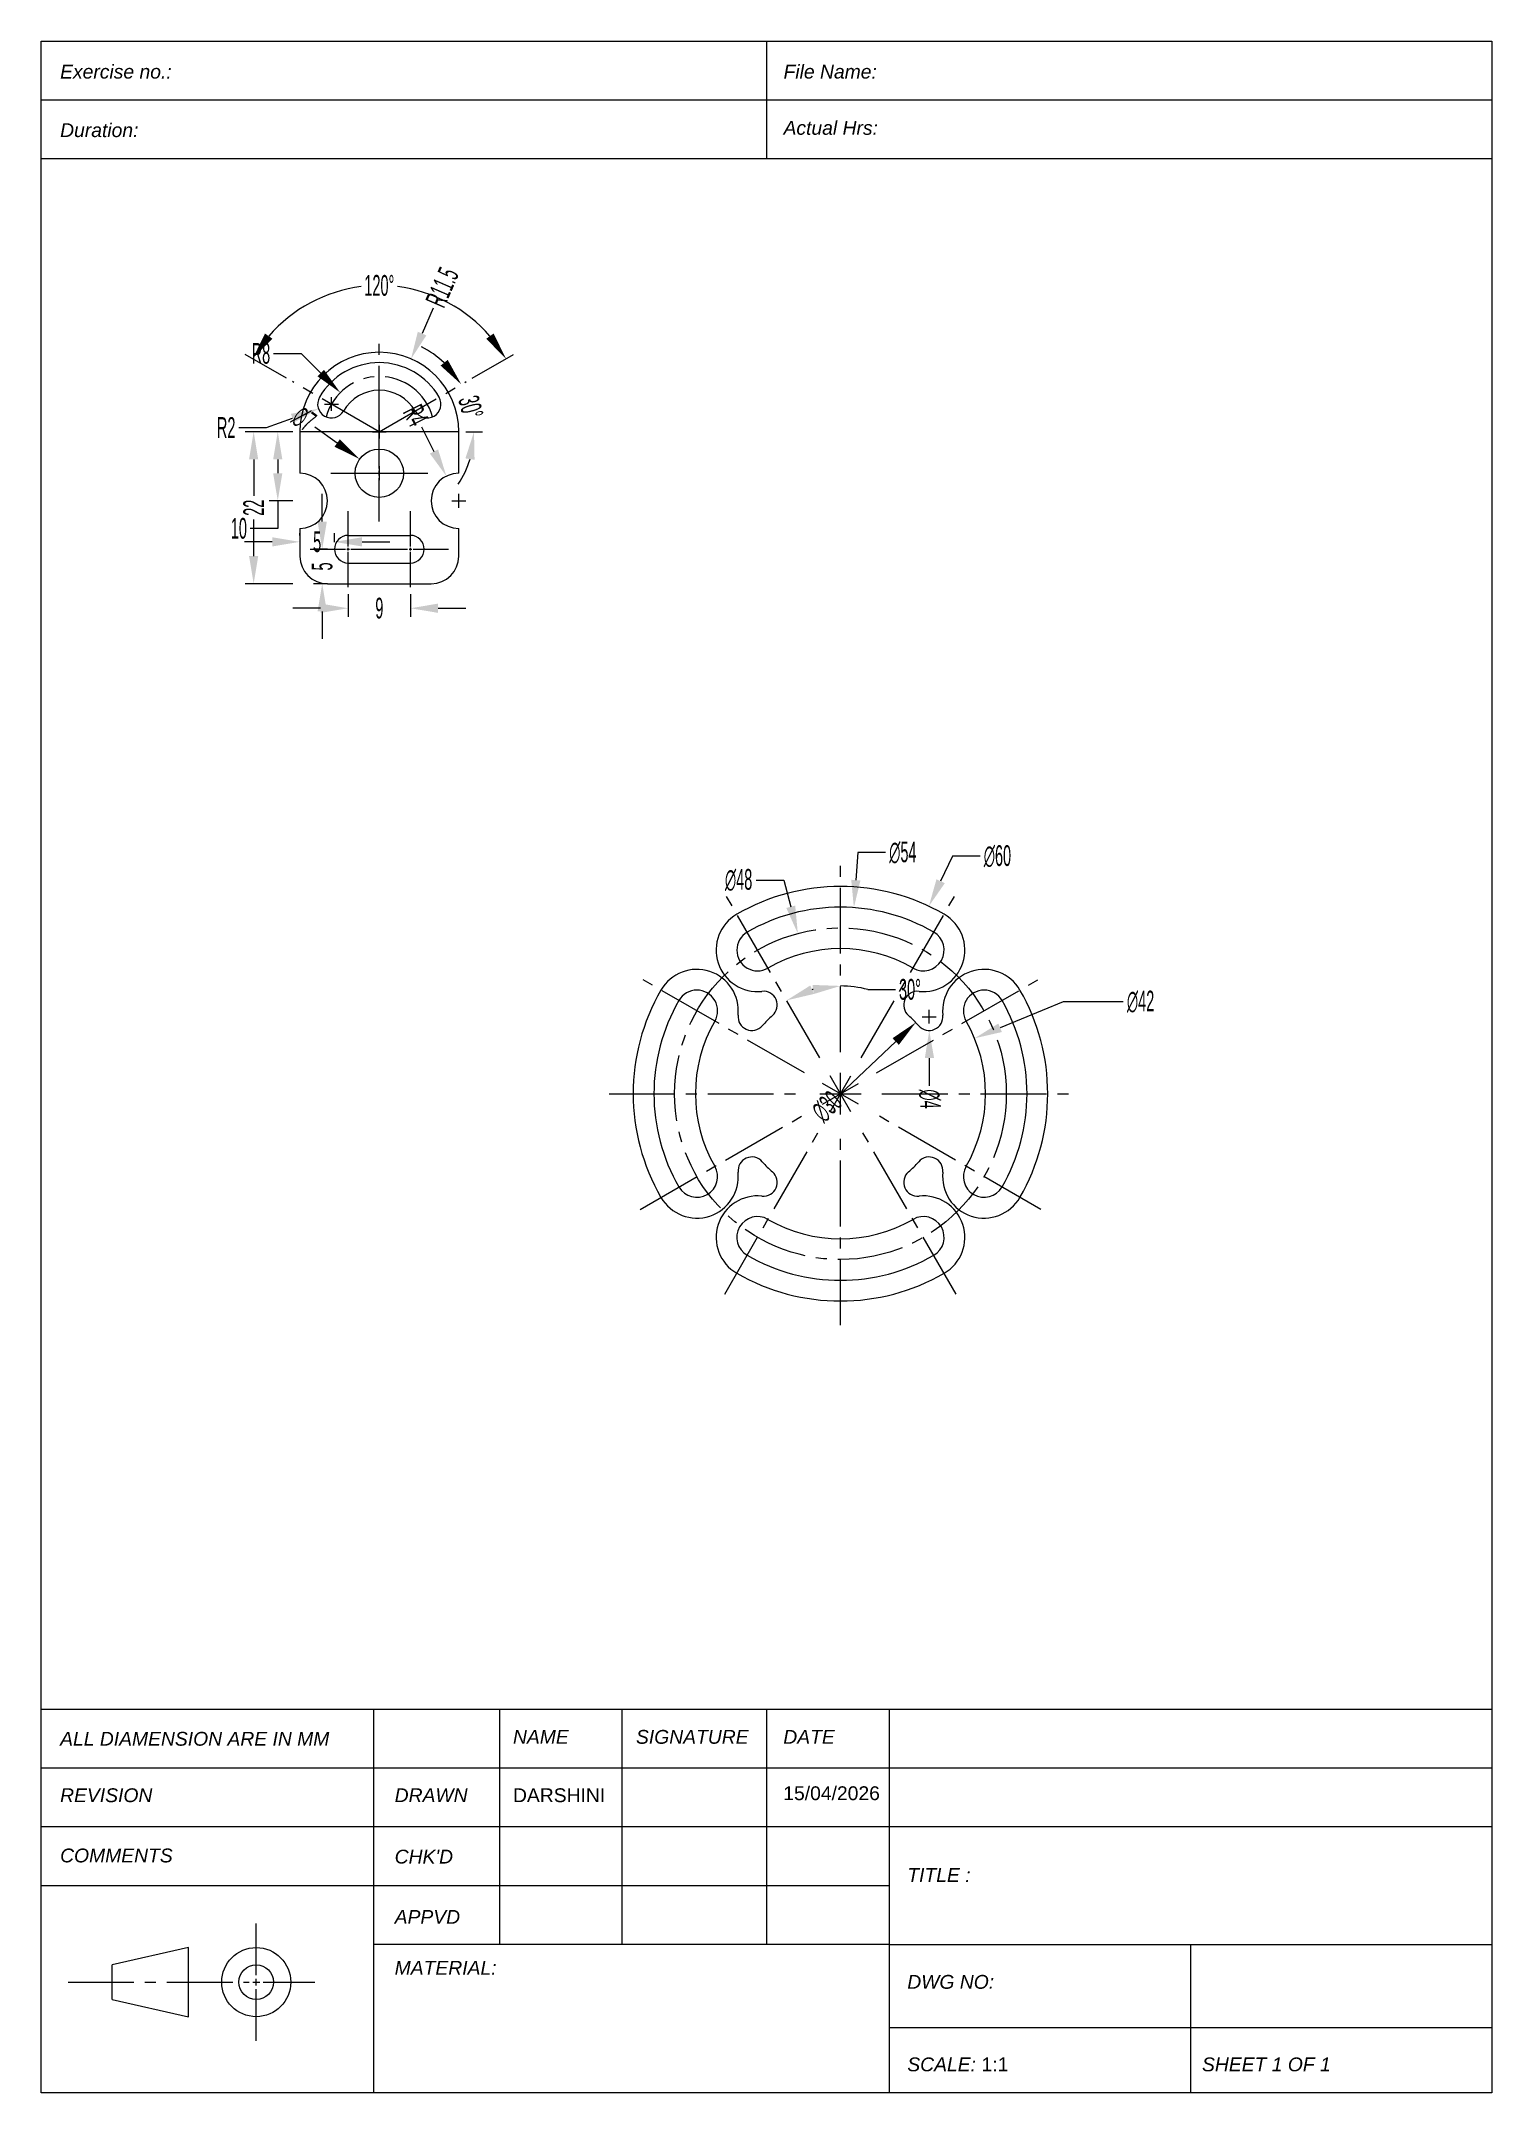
# Model space of a CAD drawing. Header units: millimetres. Extents: x 1568 to 31342, y 459 to 4403.
# Drawn here: x 31132 to 31342, y 2053.8 to 2350.8 of the extents above; entities that cross this region are included whole.
import ezdxf

# ---------------------------------------------------------------- set-up
doc = ezdxf.new("R2010")
doc.units = ezdxf.units.MM
doc.header["$LTSCALE"] = 0.5
doc.linetypes.add('CENTER2', pattern=[28.575, 19.05, -3.175, 3.175, -3.175])
doc.layers.add('centre line', color=3, linetype='CENTER2')
doc.layers.add('drawing', color=7, linetype='Continuous')
doc.styles.get("Standard").update_dxf_attribs({"font": 'arial.ttf', "width": 0.5})
doc.styles.add('style1', font='arial.ttf', dxfattribs={"height": 2})
doc.styles.add('style2', font='ariali.ttf', dxfattribs={"height": 2})
doc.dimstyles.new('DARSHU2', dxfattribs={"dimtxt": 3, "dimasz": 4, "dimexe": 1.25, "dimexo": 1, "dimtad": 0, "dimtoh": 1, "dimdec": 1, "dimdsep": 46, "dimtxsty": 'Standard', "dimcen": 1, "dimclrd": 6, "dimclre": 6, "dimclrt": 6, "dimadec": 0, "dimazin": 0, "dimtfac": 1, "dimtdec": 1, "dimtofl": 0, "dimtmove": 0, "dimatfit": 3, "dimfxl": 1, "dimtfillclr": 256, "dimlwd": 25, "dimlwe": 25, "dimarcsym": 0})

msp = doc.modelspace()

# ---------------------------------------------------------------- texts
at = {"layer": 'drawing', "char_height": 2, "attachment_point": 1}
for s, width, insert, style in [('Exercise no.:', 35.16026, (31134.718, 2347.368), 'style2'), ('File Name:', 35.16026, (31239.423, 2347.368), 'style2'), ('Duration:', 35.16026, (31134.718, 2338.897), 'style2'), ('Actual Hrs:', 35.16026, (31239.423, 2339.229), 'style2'), ('ALL DIAMENSION ARE IN MM', 39.87059, (31134.718, 2106.064), 'style2'), ('NAME', 35.16026, (31200.262, 2106.341), 'style2'), ('SIGNATURE', 35.16026, (31218.065, 2106.341), 'style2'), ('DATE', 35.16026, (31239.384, 2106.341), 'style2'), ('REVISION', 35.16026, (31134.718, 2097.892), 'style2'), ('DRAWN', 35.16026, (31183.139, 2097.892), 'style2'), ('DARSHINI', 35.16026, (31200.262, 2097.892), 'style1'), ('15/04/2026', 35.16026, (31239.384, 2098.183), 'style1'), ('COMMENTS', 35.16026, (31134.718, 2089.174), 'style2'), ("CHK'D", 35.16026, (31183.139, 2089.006), 'style2'), ('TITLE :', 27.17978, (31257.331, 2086.338), 'style2'), ('APPVD', 35.16026, (31183.139, 2080.281), 'style2'), ('MATERIAL:', 35.16026, (31183.139, 2072.916), 'style2'), ('DWG NO:', 27.17978, (31257.331, 2070.879), 'style2'), ('SCALE:', 27.17978, (31257.331, 2058.934), 'style2'), ('1:1', 13.72108, (31268.085, 2058.942), 'style1'), ('SHEET 1 OF 1', 27.17978, (31299.989, 2058.934), 'style2')]:
    msp.add_mtext_dynamic_manual_height_columns(s, width=width, gutter_width=10, heights=[0], dxfattribs=dict(at, insert=insert, style=style))

# ---------------------------------------------------------------- blocks, each defined once
blk = doc.blocks.new('*U47')
at = {"layer": 'centre line', "color": 0, "linetype": 'CENTER2', "transparency": 16777216}
for p, q in [((0, 0.7), (0, 7)), ((-7, 0), (-0.7, 0)), ((0.7, 0), (7, 0)), ((0, -7), (0, -0.7))]:
    blk.add_line(p, q, dxfattribs=at)
at = {"layer": 'centre line', "color": 0, "linetype": 'Continuous', "transparency": 16777216}
for p, q in [((-0.35, 0), (0.35, 0)), ((0, -0.35), (0, 0.35))]:
    blk.add_line(p, q, dxfattribs=at)
blk = doc.blocks.new('*U48')
at = {"layer": 'centre line', "color": 0, "linetype": 'CENTER2', "transparency": 16777216}
for p, q in [((0, 0.4), (0, 5.5)), ((-5.5, 0), (-0.4, 0)), ((0.4, 0), (5.5, 0)), ((0, -5.5), (0, -0.4))]:
    blk.add_line(p, q, dxfattribs=at)
at = {"layer": 'centre line', "color": 0, "linetype": 'Continuous', "transparency": 16777216}
for p, q in [((-0.2, 0), (0.2, 0)), ((0, -0.2), (0, 0.2))]:
    blk.add_line(p, q, dxfattribs=at)
blk = doc.blocks.new('*U49')
at = {"layer": 'centre line', "color": 0, "linetype": 'CENTER2', "transparency": 16777216}
for p, q in [((0, 0.4), (0, 5.5)), ((-5.5, 0), (-0.4, 0)), ((0.4, 0), (5.5, 0)), ((0, -5.5), (0, -0.4))]:
    blk.add_line(p, q, dxfattribs=at)
at = {"layer": 'centre line', "color": 0, "linetype": 'Continuous', "transparency": 16777216}
for p, q in [((-0.2, 0), (0.2, 0)), ((0, -0.2), (0, 0.2))]:
    blk.add_line(p, q, dxfattribs=at)
blk = doc.blocks.new('*D50')
at = {"layer": 'centre line', "color": 6, "linetype": 'Continuous', "lineweight": 25, "transparency": 16777216}
for p, q in [((31167.47, 2302.01), (31161.51, 2305.45)), ((31194.36, 2302.01), (31200.32, 2305.45))]:
    blk.add_line(p, q, dxfattribs=at)
for start, end in [(97.0819, 139.1515), (40.8485, 82.9181)]:
    blk.add_arc((31180.92, 2294.25), 21.16, start, end, dxfattribs=at)
at = {"layer": 'centre line', "color": 6, "transparency": 16777216}
for points in [[(31165.45, 2307.7), (31164.37, 2308.47), (31162.59, 2304.83)], [(31197.46, 2308.47), (31196.38, 2307.7), (31199.24, 2304.83)]]:
    blk.add_solid(points, dxfattribs=at)
at = {"layer": 'Defpoints', "color": 0, "transparency": 16777216}
for p in [(31188.15, 2314.13), (31168.34, 2301.51), (31193.49, 2301.51), (31180.92, 2294.25), (31180.92, 2294.25)]:
    blk.add_point(p, dxfattribs=at)
at = {"layer": 'centre line', "color": 6, "transparency": 16777216, "insert": (31180.92, 2315.41), "char_height": 3, "attachment_point": 5}
blk.add_mtext('120°', dxfattribs=at)
blk = doc.blocks.new('*D51')
at = {"layer": 'centre line', "color": 6, "linetype": 'Continuous', "lineweight": 25, "transparency": 16777216}
for p, q in [((31168.42, 2294.25), (31164.97, 2294.25)), ((31166.22, 2290.25), (31166.22, 2288.25)), ((31168.42, 2284.25), (31164.97, 2284.25)), ((31166.22, 2284.25), (31166.22, 2280.25)), ((31166.22, 2280.25), (31162.22, 2280.25))]:
    blk.add_line(p, q, dxfattribs=at)
at = {"layer": 'centre line', "color": 6, "transparency": 16777216}
for points in [[(31165.55, 2290.25), (31166.88, 2290.25), (31166.22, 2294.25)], [(31165.55, 2288.25), (31166.88, 2288.25), (31166.22, 2284.25)]]:
    blk.add_solid(points, dxfattribs=at)
at = {"layer": 'Defpoints', "color": 0, "transparency": 16777216}
for p in [(31169.42, 2294.25), (31166.22, 2284.25), (31169.42, 2284.25)]:
    blk.add_point(p, dxfattribs=at)
at = {"layer": 'centre line', "color": 6, "transparency": 16777216, "insert": (31160.59, 2280.25), "char_height": 3, "attachment_point": 5}
blk.add_mtext('10', dxfattribs=at)
blk = doc.blocks.new('*D52')
at = {"layer": 'centre line', "color": 6, "linetype": 'Continuous', "lineweight": 25, "transparency": 16777216}
for p, q in [((31168.42, 2294.25), (31161.48, 2294.25)), ((31162.73, 2290.25), (31162.73, 2284.95)), ((31162.73, 2276.25), (31162.73, 2281.54)), ((31168.42, 2272.25), (31161.48, 2272.25))]:
    blk.add_line(p, q, dxfattribs=at)
at = {"layer": 'centre line', "color": 6, "transparency": 16777216}
for points in [[(31162.06, 2290.25), (31163.39, 2290.25), (31162.73, 2294.25)], [(31162.06, 2276.25), (31163.39, 2276.25), (31162.73, 2272.25)]]:
    blk.add_solid(points, dxfattribs=at)
at = {"layer": 'Defpoints', "color": 0, "transparency": 16777216}
for p in [(31169.42, 2294.25), (31162.73, 2272.25), (31169.42, 2272.25)]:
    blk.add_point(p, dxfattribs=at)
at = {"layer": 'centre line', "color": 6, "transparency": 16777216, "insert": (31162.73, 2283.25), "char_height": 3, "attachment_point": 5, "rotation": 90}
blk.add_mtext('22', dxfattribs=at)
blk = doc.blocks.new('*D53')
at = {"layer": 'centre line', "color": 6, "linetype": 'Continuous', "lineweight": 25, "transparency": 16777216}
for p, q in [((31176.42, 2270.75), (31176.42, 2267.45)), ((31185.42, 2270.75), (31185.42, 2267.45)), ((31172.42, 2268.7), (31168.42, 2268.7)), ((31189.42, 2268.7), (31193.42, 2268.7))]:
    blk.add_line(p, q, dxfattribs=at)
at = {"layer": 'centre line', "color": 6, "transparency": 16777216}
for points in [[(31172.42, 2269.37), (31172.42, 2268.03), (31176.42, 2268.7)], [(31189.42, 2269.37), (31189.42, 2268.03), (31185.42, 2268.7)]]:
    blk.add_solid(points, dxfattribs=at)
at = {"layer": 'Defpoints', "color": 0, "transparency": 16777216}
for p in [(31176.42, 2271.75), (31185.42, 2271.75), (31185.42, 2268.7)]:
    blk.add_point(p, dxfattribs=at)
at = {"layer": 'centre line', "color": 6, "transparency": 16777216, "insert": (31180.92, 2268.7), "char_height": 3, "attachment_point": 5}
blk.add_mtext('9', dxfattribs=at)
blk = doc.blocks.new('*D54')
at = {"layer": 'centre line', "color": 6, "linetype": 'Continuous', "lineweight": 25, "transparency": 16777216}
for p, q in [((31165.42, 2278.31), (31161.42, 2278.31)), ((31169.42, 2279.25), (31169.42, 2279.56)), ((31174.42, 2278.25), (31174.42, 2279.56)), ((31178.42, 2278.31), (31182.42, 2278.31))]:
    blk.add_line(p, q, dxfattribs=at)
at = {"layer": 'centre line', "color": 6, "transparency": 16777216}
for points in [[(31165.42, 2278.97), (31165.42, 2277.64), (31169.42, 2278.31)], [(31178.42, 2278.97), (31178.42, 2277.64), (31174.42, 2278.31)]]:
    blk.add_solid(points, dxfattribs=at)
at = {"layer": 'Defpoints', "color": 0, "transparency": 16777216}
for p in [(31169.42, 2278.25), (31174.42, 2278.31), (31174.42, 2277.25)]:
    blk.add_point(p, dxfattribs=at)
at = {"layer": 'centre line', "color": 6, "transparency": 16777216, "insert": (31171.92, 2278.31), "char_height": 3, "attachment_point": 5}
blk.add_mtext('5', dxfattribs=at)
blk = doc.blocks.new('*D55')
at = {"layer": 'centre line', "color": 6, "linetype": 'Continuous', "lineweight": 25, "transparency": 16777216}
for p, q in [((31172.65, 2281.25), (31172.65, 2285.25)), ((31173.42, 2277.25), (31171.4, 2277.25)), ((31173.42, 2272.25), (31171.4, 2272.25)), ((31172.65, 2268.25), (31172.65, 2264.25))]:
    blk.add_line(p, q, dxfattribs=at)
at = {"layer": 'centre line', "color": 6, "transparency": 16777216}
for points in [[(31171.98, 2281.25), (31173.32, 2281.25), (31172.65, 2277.25)], [(31171.98, 2268.25), (31173.32, 2268.25), (31172.65, 2272.25)]]:
    blk.add_solid(points, dxfattribs=at)
at = {"layer": 'Defpoints', "color": 0, "transparency": 16777216}
for p in [(31174.42, 2277.25), (31172.65, 2272.25), (31174.42, 2272.25)]:
    blk.add_point(p, dxfattribs=at)
at = {"layer": 'centre line', "color": 6, "transparency": 16777216, "insert": (31172.65, 2274.75), "char_height": 3, "attachment_point": 5, "rotation": 90}
blk.add_mtext('5', dxfattribs=at)
blk = doc.blocks.new('*D56')
at = {"layer": 'centre line', "color": 6, "linetype": 'Continuous', "lineweight": 25, "transparency": 16777216}
blk.add_line((31171.57, 2294.95), (31174.82, 2292.62), dxfattribs=at)
at = {"layer": 'centre line', "color": 6, "lineweight": 25, "transparency": 16777216}
for p, q in [((31179.92, 2288.25), (31181.92, 2288.25)), ((31180.92, 2287.25), (31180.92, 2289.25))]:
    blk.add_line(p, q, dxfattribs=at)
at = {"layer": 'centre line', "color": 6, "transparency": 16777216}
blk.add_solid([(31175.21, 2293.16), (31174.43, 2292.08), (31178.07, 2290.29)], dxfattribs=at)
at = {"layer": 'Defpoints', "color": 0, "transparency": 16777216}
for p in [(31178.07, 2290.29), (31183.76, 2286.21)]:
    blk.add_point(p, dxfattribs=at)
at = {"layer": 'centre line', "color": 6, "transparency": 16777216, "insert": (31170, 2296.08), "char_height": 3, "attachment_point": 5, "rotation": 324.3374}
blk.add_mtext('∅7', dxfattribs=at)
blk = doc.blocks.new('*D57')
at = {"layer": 'centre line', "color": 6, "linetype": 'Continuous', "lineweight": 25, "transparency": 16777216}
blk.add_line((31187.03, 2294.97), (31188.82, 2291.4), dxfattribs=at)
at = {"layer": 'centre line', "color": 6, "lineweight": 25, "transparency": 16777216}
for p, q in [((31191.42, 2284.25), (31193.42, 2284.25)), ((31192.42, 2283.25), (31192.42, 2285.25))]:
    blk.add_line(p, q, dxfattribs=at)
at = {"layer": 'centre line', "color": 6, "transparency": 16777216}
blk.add_solid([(31189.42, 2291.69), (31188.23, 2291.1), (31190.62, 2287.82)], dxfattribs=at)
at = {"layer": 'Defpoints', "color": 0, "transparency": 16777216}
for p in [(31190.62, 2287.82), (31192.42, 2284.25)]:
    blk.add_point(p, dxfattribs=at)
at = {"layer": 'centre line', "color": 6, "transparency": 16777216, "insert": (31186.2, 2296.6), "char_height": 3, "attachment_point": 5, "rotation": 296.6949}
blk.add_mtext('R4', dxfattribs=at)
blk = doc.blocks.new('*D58')
at = {"layer": 'centre line', "color": 6, "linetype": 'Continuous', "lineweight": 25, "transparency": 16777216}
for p, q in [((31165.61, 2305.57), (31169.61, 2305.57)), ((31169.61, 2305.57), (31172.44, 2302.74))]:
    blk.add_line(p, q, dxfattribs=at)
at = {"layer": 'centre line', "color": 6, "lineweight": 25, "transparency": 16777216}
for p, q in [((31179.92, 2294.25), (31181.92, 2294.25)), ((31180.92, 2293.25), (31180.92, 2295.25))]:
    blk.add_line(p, q, dxfattribs=at)
at = {"layer": 'centre line', "color": 6, "transparency": 16777216}
blk.add_solid([(31172.91, 2303.21), (31171.97, 2302.27), (31175.26, 2299.91)], dxfattribs=at)
at = {"layer": 'Defpoints', "color": 0, "transparency": 16777216}
for p in [(31175.26, 2299.91), (31180.92, 2294.25)]:
    blk.add_point(p, dxfattribs=at)
at = {"layer": 'centre line', "color": 6, "transparency": 16777216, "insert": (31163.78, 2305.57), "char_height": 3, "attachment_point": 5}
blk.add_mtext('R8', dxfattribs=at)
blk = doc.blocks.new('*D59')
at = {"layer": 'centre line', "color": 6, "lineweight": 25, "transparency": 16777216}
for p, q in [((31173.99, 2297.25), (31173.99, 2299.25)), ((31172.99, 2298.25), (31174.99, 2298.25))]:
    blk.add_line(p, q, dxfattribs=at)
at = {"layer": 'centre line', "color": 6, "linetype": 'Continuous', "lineweight": 25, "transparency": 16777216}
for p, q in [((31164.58, 2294.86), (31168.34, 2296.21)), ((31160.58, 2294.86), (31164.58, 2294.86))]:
    blk.add_line(p, q, dxfattribs=at)
at = {"layer": 'centre line', "color": 6, "transparency": 16777216}
blk.add_solid([(31168.12, 2296.84), (31168.57, 2295.59), (31172.11, 2297.57)], dxfattribs=at)
at = {"layer": 'Defpoints', "color": 0, "transparency": 16777216}
for p in [(31172.11, 2297.57), (31173.99, 2298.25)]:
    blk.add_point(p, dxfattribs=at)
at = {"layer": 'centre line', "color": 6, "transparency": 16777216, "insert": (31158.75, 2294.86), "char_height": 3, "attachment_point": 5}
blk.add_mtext('R2', dxfattribs=at)
blk = doc.blocks.new('*D60')
at = {"layer": 'centre line', "color": 6, "linetype": 'Continuous', "lineweight": 25, "transparency": 16777216}
blk.add_line((31188.7, 2312.13), (31187.11, 2308.46), dxfattribs=at)
at = {"layer": 'centre line', "color": 6, "lineweight": 25, "transparency": 16777216}
for p, q in [((31179.92, 2294.25), (31181.92, 2294.25)), ((31180.92, 2293.25), (31180.92, 2295.25))]:
    blk.add_line(p, q, dxfattribs=at)
at = {"layer": 'centre line', "color": 6, "transparency": 16777216}
blk.add_solid([(31186.49, 2308.72), (31187.72, 2308.19), (31185.51, 2304.79)], dxfattribs=at)
at = {"layer": 'Defpoints', "color": 0, "transparency": 16777216}
for p in [(31185.51, 2304.79), (31180.92, 2294.25)]:
    blk.add_point(p, dxfattribs=at)
at = {"layer": 'centre line', "color": 6, "transparency": 16777216, "insert": (31190.02, 2315.15), "char_height": 3, "attachment_point": 5, "rotation": 66.4636}
blk.add_mtext('R11.5', dxfattribs=at)
blk = doc.blocks.new('*D61')
at = {"layer": 'centre line', "color": 6, "linetype": 'Continuous', "lineweight": 25, "transparency": 16777216}
blk.add_line((31193.42, 2294.25), (31195.87, 2294.25), dxfattribs=at)
for start, end in [(46.7824, 63.5648), (326.4352, 343.2176)]:
    blk.add_arc((31180.92, 2294.25), 13.71, start, end, dxfattribs=at)
at = {"layer": 'centre line', "color": 6, "transparency": 16777216}
for points in [[(31190.82, 2304.65), (31189.78, 2303.82), (31192.78, 2301.1)], [(31193.38, 2290.39), (31194.7, 2290.19), (31194.62, 2294.25)]]:
    blk.add_solid(points, dxfattribs=at)
at = {"layer": 'Defpoints', "color": 0, "transparency": 16777216}
for p in [(31193.49, 2301.51), (31194.41, 2296.63), (31169.42, 2294.25), (31180.92, 2294.25), (31192.42, 2294.25)]:
    blk.add_point(p, dxfattribs=at)
at = {"layer": 'centre line', "color": 6, "transparency": 16777216, "insert": (31194.15, 2297.8), "char_height": 3, "attachment_point": 5, "rotation": 285}
blk.add_mtext('30°', dxfattribs=at)
blk = doc.blocks.new('*U728')
at = {"layer": 'centre line', "color": 0, "linetype": 'CENTER2', "transparency": 16777216}
for p, q in [((0, 1), (0, 8.5)), ((-27.22, 0), (-1, 0)), ((1, 0), (8.5, 0)), ((0, -8.5), (0, -1))]:
    blk.add_line(p, q, dxfattribs=at)
at = {"layer": 'centre line', "color": 0, "linetype": 'Continuous', "transparency": 16777216}
for p, q in [((-0.5, 0), (0.5, 0)), ((0, -0.5), (0, 0.5))]:
    blk.add_line(p, q, dxfattribs=at)
blk = doc.blocks.new('*U729')
at = {"layer": 'centre line', "color": 0, "linetype": 'CENTER2', "transparency": 16777216}
for p, q in [((0, 6), (0, 33.5)), ((-33.5, 0), (-6, 0)), ((6, 0), (33.5, 0)), ((0, -33.5), (0, -6))]:
    blk.add_line(p, q, dxfattribs=at)
at = {"layer": 'centre line', "color": 0, "linetype": 'Continuous', "transparency": 16777216}
for p, q in [((0, -3), (0, 3)), ((-3, 0), (3, 0))]:
    blk.add_line(p, q, dxfattribs=at)
blk = doc.blocks.new('*U730')
at = {"layer": 'centre line', "color": 0, "linetype": 'CENTER2', "transparency": 16777216}
for p, q in [((0, 6), (0, 33.5)), ((-33.5, 0), (-6, 0)), ((6, 0), (33.5, 0)), ((0, -33.5), (0, -6))]:
    blk.add_line(p, q, dxfattribs=at)
at = {"layer": 'centre line', "color": 0, "linetype": 'Continuous', "transparency": 16777216}
for p, q in [((0, -3), (0, 3)), ((-3, 0), (3, 0))]:
    blk.add_line(p, q, dxfattribs=at)
blk = doc.blocks.new('*U731')
at = {"layer": 'centre line', "color": 0, "linetype": 'CENTER2', "transparency": 16777216}
for p, q in [((0, 6), (0, 33.5)), ((-33.5, 0), (-6, 0)), ((6, 0), (33.5, 0)), ((0, -33.5), (0, -6))]:
    blk.add_line(p, q, dxfattribs=at)
at = {"layer": 'centre line', "color": 0, "linetype": 'Continuous', "transparency": 16777216}
for p, q in [((0, -3), (0, 3)), ((-3, 0), (3, 0))]:
    blk.add_line(p, q, dxfattribs=at)
blk = doc.blocks.new('*D735')
at = {"layer": 'centre line', "color": 6, "linetype": 'Continuous', "lineweight": 25, "transparency": 16777216}
for p, q in [((31263.87, 2232.8), (31262.16, 2229.18)), ((31267.87, 2232.8), (31263.87, 2232.8))]:
    blk.add_line(p, q, dxfattribs=at)
at = {"layer": 'centre line', "color": 6, "lineweight": 25, "transparency": 16777216}
for p, q in [((31246.66, 2198.43), (31248.66, 2198.43)), ((31247.66, 2197.43), (31247.66, 2199.43))]:
    blk.add_line(p, q, dxfattribs=at)
at = {"layer": 'centre line', "color": 6, "transparency": 16777216}
blk.add_solid([(31261.56, 2229.47), (31262.76, 2228.9), (31260.45, 2225.57)], dxfattribs=at)
at = {"layer": 'Defpoints', "color": 0, "transparency": 16777216}
for p in [(31260.45, 2225.57), (31234.87, 2171.3)]:
    blk.add_point(p, dxfattribs=at)
at = {"layer": 'centre line', "color": 6, "transparency": 16777216, "insert": (31270.38, 2232.8), "char_height": 3, "attachment_point": 5}
blk.add_mtext('∅60', dxfattribs=at)
blk = doc.blocks.new('*D736')
at = {"layer": 'centre line', "color": 6, "linetype": 'Continuous', "lineweight": 25, "transparency": 16777216}
for p, q in [((31250.18, 2233.34), (31249.89, 2229.35)), ((31254.18, 2233.34), (31250.18, 2233.34))]:
    blk.add_line(p, q, dxfattribs=at)
at = {"layer": 'centre line', "color": 6, "lineweight": 25, "transparency": 16777216}
for p, q in [((31246.66, 2198.43), (31248.66, 2198.43)), ((31247.66, 2197.43), (31247.66, 2199.43))]:
    blk.add_line(p, q, dxfattribs=at)
at = {"layer": 'centre line', "color": 6, "transparency": 16777216}
blk.add_solid([(31249.22, 2229.4), (31250.55, 2229.3), (31249.6, 2225.36)], dxfattribs=at)
at = {"layer": 'Defpoints', "color": 0, "transparency": 16777216}
for p in [(31249.6, 2225.36), (31245.72, 2171.5)]:
    blk.add_point(p, dxfattribs=at)
at = {"layer": 'centre line', "color": 6, "transparency": 16777216, "insert": (31256.69, 2233.34), "char_height": 3, "attachment_point": 5}
blk.add_mtext('∅54', dxfattribs=at)
blk = doc.blocks.new('*D737')
at = {"layer": 'centre line', "color": 6, "linetype": 'Continuous', "lineweight": 25, "transparency": 16777216}
for p, q in [((31235.44, 2229.36), (31239.44, 2229.36)), ((31239.44, 2229.36), (31240.46, 2225.49))]:
    blk.add_line(p, q, dxfattribs=at)
at = {"layer": 'centre line', "color": 6, "lineweight": 25, "transparency": 16777216}
for p, q in [((31246.66, 2198.43), (31248.66, 2198.43)), ((31247.66, 2197.43), (31247.66, 2199.43))]:
    blk.add_line(p, q, dxfattribs=at)
at = {"layer": 'centre line', "color": 6, "transparency": 16777216}
blk.add_solid([(31241.11, 2225.66), (31239.82, 2225.32), (31241.49, 2221.62)], dxfattribs=at)
at = {"layer": 'Defpoints', "color": 0, "transparency": 16777216}
for p in [(31241.49, 2221.62), (31253.83, 2175.24)]:
    blk.add_point(p, dxfattribs=at)
at = {"layer": 'centre line', "color": 6, "transparency": 16777216, "insert": (31232.92, 2229.36), "char_height": 3, "attachment_point": 5}
blk.add_mtext('∅48', dxfattribs=at)
blk = doc.blocks.new('*D738')
at = {"layer": 'centre line', "color": 6, "linetype": 'Continuous', "lineweight": 25, "transparency": 16777216}
for p, q in [((31279.89, 2211.75), (31270.77, 2207.98)), ((31288.59, 2211.75), (31279.89, 2211.75))]:
    blk.add_line(p, q, dxfattribs=at)
at = {"layer": 'centre line', "color": 6, "lineweight": 25, "transparency": 16777216}
for p, q in [((31246.66, 2198.43), (31248.66, 2198.43)), ((31247.66, 2197.43), (31247.66, 2199.43))]:
    blk.add_line(p, q, dxfattribs=at)
at = {"layer": 'centre line', "color": 6, "transparency": 16777216}
blk.add_solid([(31270.51, 2208.59), (31271.02, 2207.36), (31267.07, 2206.45)], dxfattribs=at)
at = {"layer": 'Defpoints', "color": 0, "transparency": 16777216}
for p in [(31267.07, 2206.45), (31228.25, 2190.41)]:
    blk.add_point(p, dxfattribs=at)
at = {"layer": 'centre line', "color": 6, "transparency": 16777216, "insert": (31291.1, 2211.75), "char_height": 3, "attachment_point": 5}
blk.add_mtext('∅42', dxfattribs=at)
blk = doc.blocks.new('*D732')
at = {"layer": 'centre line', "color": 6, "linetype": 'Continuous', "lineweight": 25, "transparency": 16777216}
blk.add_line((31247.52, 2198.29), (31255.66, 2205.99), dxfattribs=at)
at = {"layer": 'centre line', "color": 6, "transparency": 16777216}
blk.add_solid([(31255.2, 2206.47), (31256.11, 2205.5), (31258.56, 2208.74)], dxfattribs=at)
at = {"layer": 'Defpoints', "color": 0, "transparency": 16777216}
for p in [(31258.56, 2208.74), (31236.76, 2188.13)]:
    blk.add_point(p, dxfattribs=at)
at = {"layer": 'centre line', "color": 6, "transparency": 16777216, "insert": (31245.69, 2196.57), "char_height": 3, "attachment_point": 5, "rotation": 43.392}
blk.add_mtext('∅30', dxfattribs=at)
blk = doc.blocks.new('*D733')
at = {"layer": 'centre line', "color": 6, "lineweight": 25, "transparency": 16777216}
for p, q in [((31260.49, 2208.58), (31260.49, 2210.58)), ((31259.49, 2209.58), (31261.49, 2209.58))]:
    blk.add_line(p, q, dxfattribs=at)
at = {"layer": 'centre line', "color": 6, "linetype": 'Continuous', "lineweight": 25, "transparency": 16777216}
blk.add_line((31260.57, 2199.59), (31260.54, 2203.58), dxfattribs=at)
at = {"layer": 'centre line', "color": 6, "transparency": 16777216}
blk.add_solid([(31261.21, 2203.59), (31259.87, 2203.58), (31260.51, 2207.58)], dxfattribs=at)
at = {"layer": 'Defpoints', "color": 0, "transparency": 16777216}
for p in [(31260.48, 2211.58), (31260.51, 2207.58)]:
    blk.add_point(p, dxfattribs=at)
at = {"layer": 'centre line', "color": 6, "transparency": 16777216, "insert": (31260.59, 2197.66), "char_height": 3, "attachment_point": 5, "rotation": 270.4658}
blk.add_mtext('∅4', dxfattribs=at)
blk = doc.blocks.new('*D734')
at = {"layer": 'centre line', "color": 6, "linetype": 'Continuous', "lineweight": 25, "transparency": 16777216}
blk.add_line((31251.63, 2213.52), (31255.63, 2213.52), dxfattribs=at)
for start, end in [(104.73, 105.27), (75.27, 90)]:
    blk.add_arc((31247.66, 2198.43), 15.6, start, end, dxfattribs=at)
at = {"layer": 'centre line', "color": 6, "transparency": 16777216}
for points in [[(31243.81, 2212.87), (31243.3, 2214.1), (31239.86, 2211.94)], [(31243.61, 2214.18), (31243.78, 2212.86), (31247.66, 2214.03)]]:
    blk.add_solid(points, dxfattribs=at)
at = {"layer": 'Defpoints', "color": 0, "transparency": 16777216}
for p in [(31247.66, 2231.93), (31230.91, 2227.44), (31242.33, 2213.09), (31247.66, 2204.43), (31244.66, 2203.63)]:
    blk.add_point(p, dxfattribs=at)
at = {"layer": 'centre line', "color": 6, "transparency": 16777216, "insert": (31257.72, 2213.52), "char_height": 3, "attachment_point": 5}
blk.add_mtext('30°', dxfattribs=at)

# ---------------------------------------------------------------- dimensions: what is measured, and where the dimension line sits
at = {"layer": 'centre line'}
for center, mpoint, picture, middle in [((31180.916, 2294.248), (31185.508, 2304.791), '*D60', (31190.019, 2315.148)), ((31180.916, 2294.248), (31175.264, 2299.91), '*D58', (31163.776, 2305.572)), ((31173.988, 2298.248), (31172.106, 2297.57), '*D59', (31158.753, 2294.859)), ((31192.416, 2284.248), (31190.619, 2287.822), '*D57', (31186.202, 2296.605))]:
    dim = msp.add_radius_dim(center=center, mpoint=mpoint, dimstyle='DARSHU2', dxfattribs=at)
    dim.commit()
    dim.dimension.update_dxf_attribs({"geometry": picture, "text_midpoint": middle})
for base, line1, line2, picture, middle in [((31188.152, 2314.129), ((31180.916, 2294.248), (31193.492, 2301.509)), ((31180.916, 2294.248), (31168.34, 2301.509)), '*D50', (31180.916, 2315.405)), ((31194.413, 2296.628), ((31192.416, 2294.248), (31169.416, 2294.248)), ((31180.916, 2294.248), (31193.492, 2301.509)), '*D61', (31194.154, 2297.795)), ((31242.326, 2213.092), ((31247.662, 2204.431), (31247.662, 2231.931)), ((31244.662, 2203.627), (31230.912, 2227.443)), '*D734', (31257.725, 2213.52))]:
    dim = msp.add_angular_dim_2l(base=base, line1=line1, line2=line2, dimstyle='DARSHU2', dxfattribs=at)
    dim.commit()
    dim.dimension.update_dxf_attribs({"geometry": picture, "text_midpoint": middle})
for p1, p2, picture, middle in [((31183.76, 2286.207), (31178.072, 2290.288), '*D56', (31170.002, 2296.079)), ((31234.869, 2171.295), (31260.455, 2225.567), '*D735', (31270.379, 2232.803)), ((31245.724, 2171.501), (31249.601, 2225.361), '*D736', (31256.687, 2233.341)), ((31253.831, 2175.237), (31241.493, 2221.625), '*D737', (31232.92, 2229.356)), ((31260.475, 2211.585), (31260.508, 2207.585), '*D733', (31260.589, 2197.656))]:
    dim = msp.add_diameter_dim_2p(p1=p1, p2=p2, dimstyle='DARSHU2', dxfattribs=at)
    dim.commit()
    dim.dimension.update_dxf_attribs({"geometry": picture, "text_midpoint": middle})
for base, p1, p2, picture, middle in [((31166.217, 2284.248), (31169.416, 2294.248), (31169.416, 2284.248), '*D51', (31160.591, 2280.248)), ((31162.727, 2272.248), (31169.416, 2294.248), (31169.416, 2272.248), '*D52', (31162.727, 2283.248)), ((31172.652, 2272.248), (31174.416, 2277.248), (31174.416, 2272.248), '*D55', (31172.652, 2274.748))]:
    dim = msp.add_linear_dim(base=base, p1=p1, p2=p2, angle=90, dimstyle='DARSHU2', dxfattribs=at)
    dim.commit()
    dim.dimension.update_dxf_attribs({"geometry": picture, "text_midpoint": middle})
for base, p1, p2, picture, middle in [((31174.416, 2278.306), (31169.416, 2278.248), (31174.416, 2277.248), '*D54', (31171.916, 2278.306)), ((31185.416, 2268.7), (31176.416, 2271.748), (31185.416, 2271.748), '*D53', (31180.916, 2268.7))]:
    dim = msp.add_linear_dim(base=base, p1=p1, p2=p2, dimstyle='DARSHU2', dxfattribs=at)
    dim.commit()
    dim.dimension.update_dxf_attribs({"geometry": picture, "text_midpoint": middle})
for p1, p2, picture, middle in [((31228.253, 2190.412), (31267.071, 2206.45), '*D738', (31291.097, 2211.747)), ((31236.762, 2188.126), (31258.562, 2208.736), '*D732', (31245.689, 2196.566))]:
    dim = msp.add_diameter_dim_2p(p1=p1, p2=p2, dimstyle='DARSHU2', dxfattribs=at)
    dim.commit()
    dim.dimension.update_dxf_attribs({"geometry": picture, "text_midpoint": middle, "dimtype": 163})

# ---------------------------------------------------------------- linework, layer by layer
at = {"layer": 'centre line'}
for q in [(31180.916, 2308.022), (31168.34, 2301.509), (31193.492, 2301.509)]:
    msp.add_line((31180.916, 2294.248), q, dxfattribs=at)
msp.add_circle((31247.662, 2198.431), 24, dxfattribs=at)
msp.add_arc((31180.916, 2294.248), 8, 15.63849, 164.36151, dxfattribs=at)
at = {"layer": 'drawing'}
for p, q in [((31131.955, 2350.799), (31341.955, 2350.799)), ((31131.955, 2053.799), (31131.955, 2350.799)), ((31236.955, 2350.799), (31236.955, 2333.799)), ((31341.955, 2350.799), (31341.955, 2053.799)), ((31131.955, 2342.299), (31341.955, 2342.299)), ((31131.955, 2333.799), (31341.955, 2333.799)), ((31192.416, 2294.248), (31169.416, 2294.248)), ((31169.416, 2294.248), (31169.416, 2288.248)), ((31169.416, 2294.248), (31169.416, 2288.248)), ((31192.416, 2288.248), (31192.416, 2294.248)), ((31169.416, 2280.248), (31169.416, 2276.248)), ((31176.416, 2279.248), (31185.416, 2279.248)), ((31192.416, 2276.248), (31192.416, 2280.248)), ((31176.416, 2275.248), (31185.416, 2275.248)), ((31173.416, 2272.248), (31188.416, 2272.248)), ((31341.955, 2109.299), (31131.955, 2109.299)), ((31180.068, 2109.299), (31180.068, 2053.799)), ((31198.334, 2109.299), (31198.334, 2075.299)), ((31216.024, 2109.299), (31216.024, 2075.299)), ((31236.955, 2109.299), (31236.955, 2075.299)), ((31254.692, 2109.299), (31254.692, 2053.799)), ((31341.955, 2100.799), (31131.955, 2100.799)), ((31341.955, 2092.299), (31131.955, 2092.299)), ((31254.692, 2083.799), (31131.955, 2083.799)), ((31153.305, 2074.839), (31142.244, 2072.339)), ((31153.305, 2064.839), (31153.305, 2074.839)), ((31254.692, 2075.299), (31180.068, 2075.299)), ((31254.692, 2075.299), (31341.955, 2075.299)), ((31298.324, 2075.299), (31298.324, 2053.799)), ((31142.244, 2067.339), (31142.244, 2072.339)), ((31142.244, 2067.339), (31153.305, 2064.839)), ((31254.692, 2063.258), (31341.955, 2063.258)), ((31341.955, 2053.799), (31131.955, 2053.799))]:
    msp.add_line(p, q, dxfattribs=at)
for centre, radius in [((31180.916, 2288.248), 3.5), ((31163.101, 2069.839), 5), ((31163.101, 2069.839), 2.5)]:
    msp.add_circle(centre, radius, dxfattribs=at)
for centre, radius, start, end in [((31180.916, 2294.248), 11.5, 0, 180), ((31180.916, 2294.248), 10, 30, 150), ((31173.988, 2298.248), 2, 150, 330), ((31180.916, 2294.248), 6, 30, 150), ((31187.844, 2298.248), 2, 210, 30), ((31169.416, 2284.248), 4, 270, 90), ((31192.416, 2284.248), 4, 90, 270), ((31176.416, 2277.248), 2, 90, 270), ((31185.416, 2277.248), 2, 270, 90), ((31173.416, 2276.248), 4, 180, 270), ((31188.416, 2276.248), 4, 270, 0), ((31247.662, 2198.431), 30, 60, 120), ((31247.662, 2198.431), 27, 60, 120), ((31235.662, 2219.216), 6, 120, 276.07294), ((31235.662, 2219.216), 3, 120, 300), ((31259.662, 2219.216), 3, 240, 60), ((31259.662, 2219.216), 6, 263.92706, 60), ((31247.662, 2198.431), 21, 60, 120), ((31226.878, 2210.431), 6, 353.92706, 150), ((31268.447, 2210.431), 6, 30, 186.07294), ((31247.662, 2198.431), 30, 150, 210), ((31226.878, 2210.431), 3, 330, 150), ((31236.508, 2211.261), 2, 311.00286, 96.07294), ((31258.816, 2211.261), 2, 83.92706, 228.99714), ((31268.447, 2210.431), 3, 30, 210), ((31247.662, 2198.431), 30, 330, 30), ((31247.662, 2198.431), 27, 150, 210), ((31234.833, 2209.585), 2, 173.92706, 318.99714), ((31247.662, 2198.431), 15, 131.00286, 138.99714), ((31247.662, 2198.431), 15, 41.00286, 48.99714), ((31260.492, 2209.585), 2, 221.00286, 6.07294), ((31247.662, 2198.431), 27, 330, 30), ((31247.662, 2198.431), 21, 150, 210), ((31247.662, 2198.431), 21, 330, 30), ((31234.833, 2187.277), 2, 41.00286, 186.07294), ((31260.492, 2187.277), 2, 353.92706, 138.99714), ((31226.878, 2186.431), 6, 210, 6.07294), ((31226.878, 2186.431), 3, 210, 30), ((31236.508, 2185.602), 2, 263.92706, 48.99714), ((31247.662, 2198.431), 15, 221.00286, 228.99714), ((31258.816, 2185.602), 2, 131.00286, 276.07294), ((31247.662, 2198.431), 15, 311.00286, 318.99714), ((31268.447, 2186.431), 6, 173.92706, 330), ((31268.447, 2186.431), 3, 150, 330), ((31235.662, 2177.646), 6, 83.92706, 240), ((31259.662, 2177.646), 6, 300, 96.07294), ((31235.662, 2177.646), 3, 60, 240), ((31247.662, 2198.431), 21, 240, 300), ((31259.662, 2177.646), 3, 300, 120), ((31247.662, 2198.431), 27, 240, 300), ((31247.662, 2198.431), 30, 240, 300)]:
    msp.add_arc(centre, radius, start, end, dxfattribs=at)

# ---------------------------------------------------------------- block references
at = {"layer": 'centre line', "linetype": 'CENTER2'}
for name, p in [('*U47', (31180.916, 2288.248)), ('*U49', (31176.416, 2277.248)), ('*U48', (31185.416, 2277.248)), ('*U731', (31247.662, 2198.431)), ('*U728', (31163.101, 2069.839))]:
    msp.add_blockref(name, p, dxfattribs=at)
for name, rotation in [('*U729', 29.99999999999999), ('*U730', 59.99999999999999)]:
    msp.add_blockref(name, (31247.662, 2198.431), dxfattribs=dict(at, rotation=rotation))

msp.set_redraw_order([(e.dxf.handle, doc.entitydb.next_handle()) for e in msp.query("TEXT MTEXT ATTDEF DIMENSION ARC_DIMENSION")])  # texts and dimensions are drawn at this point

doc.saveas('drawing.dxf')
